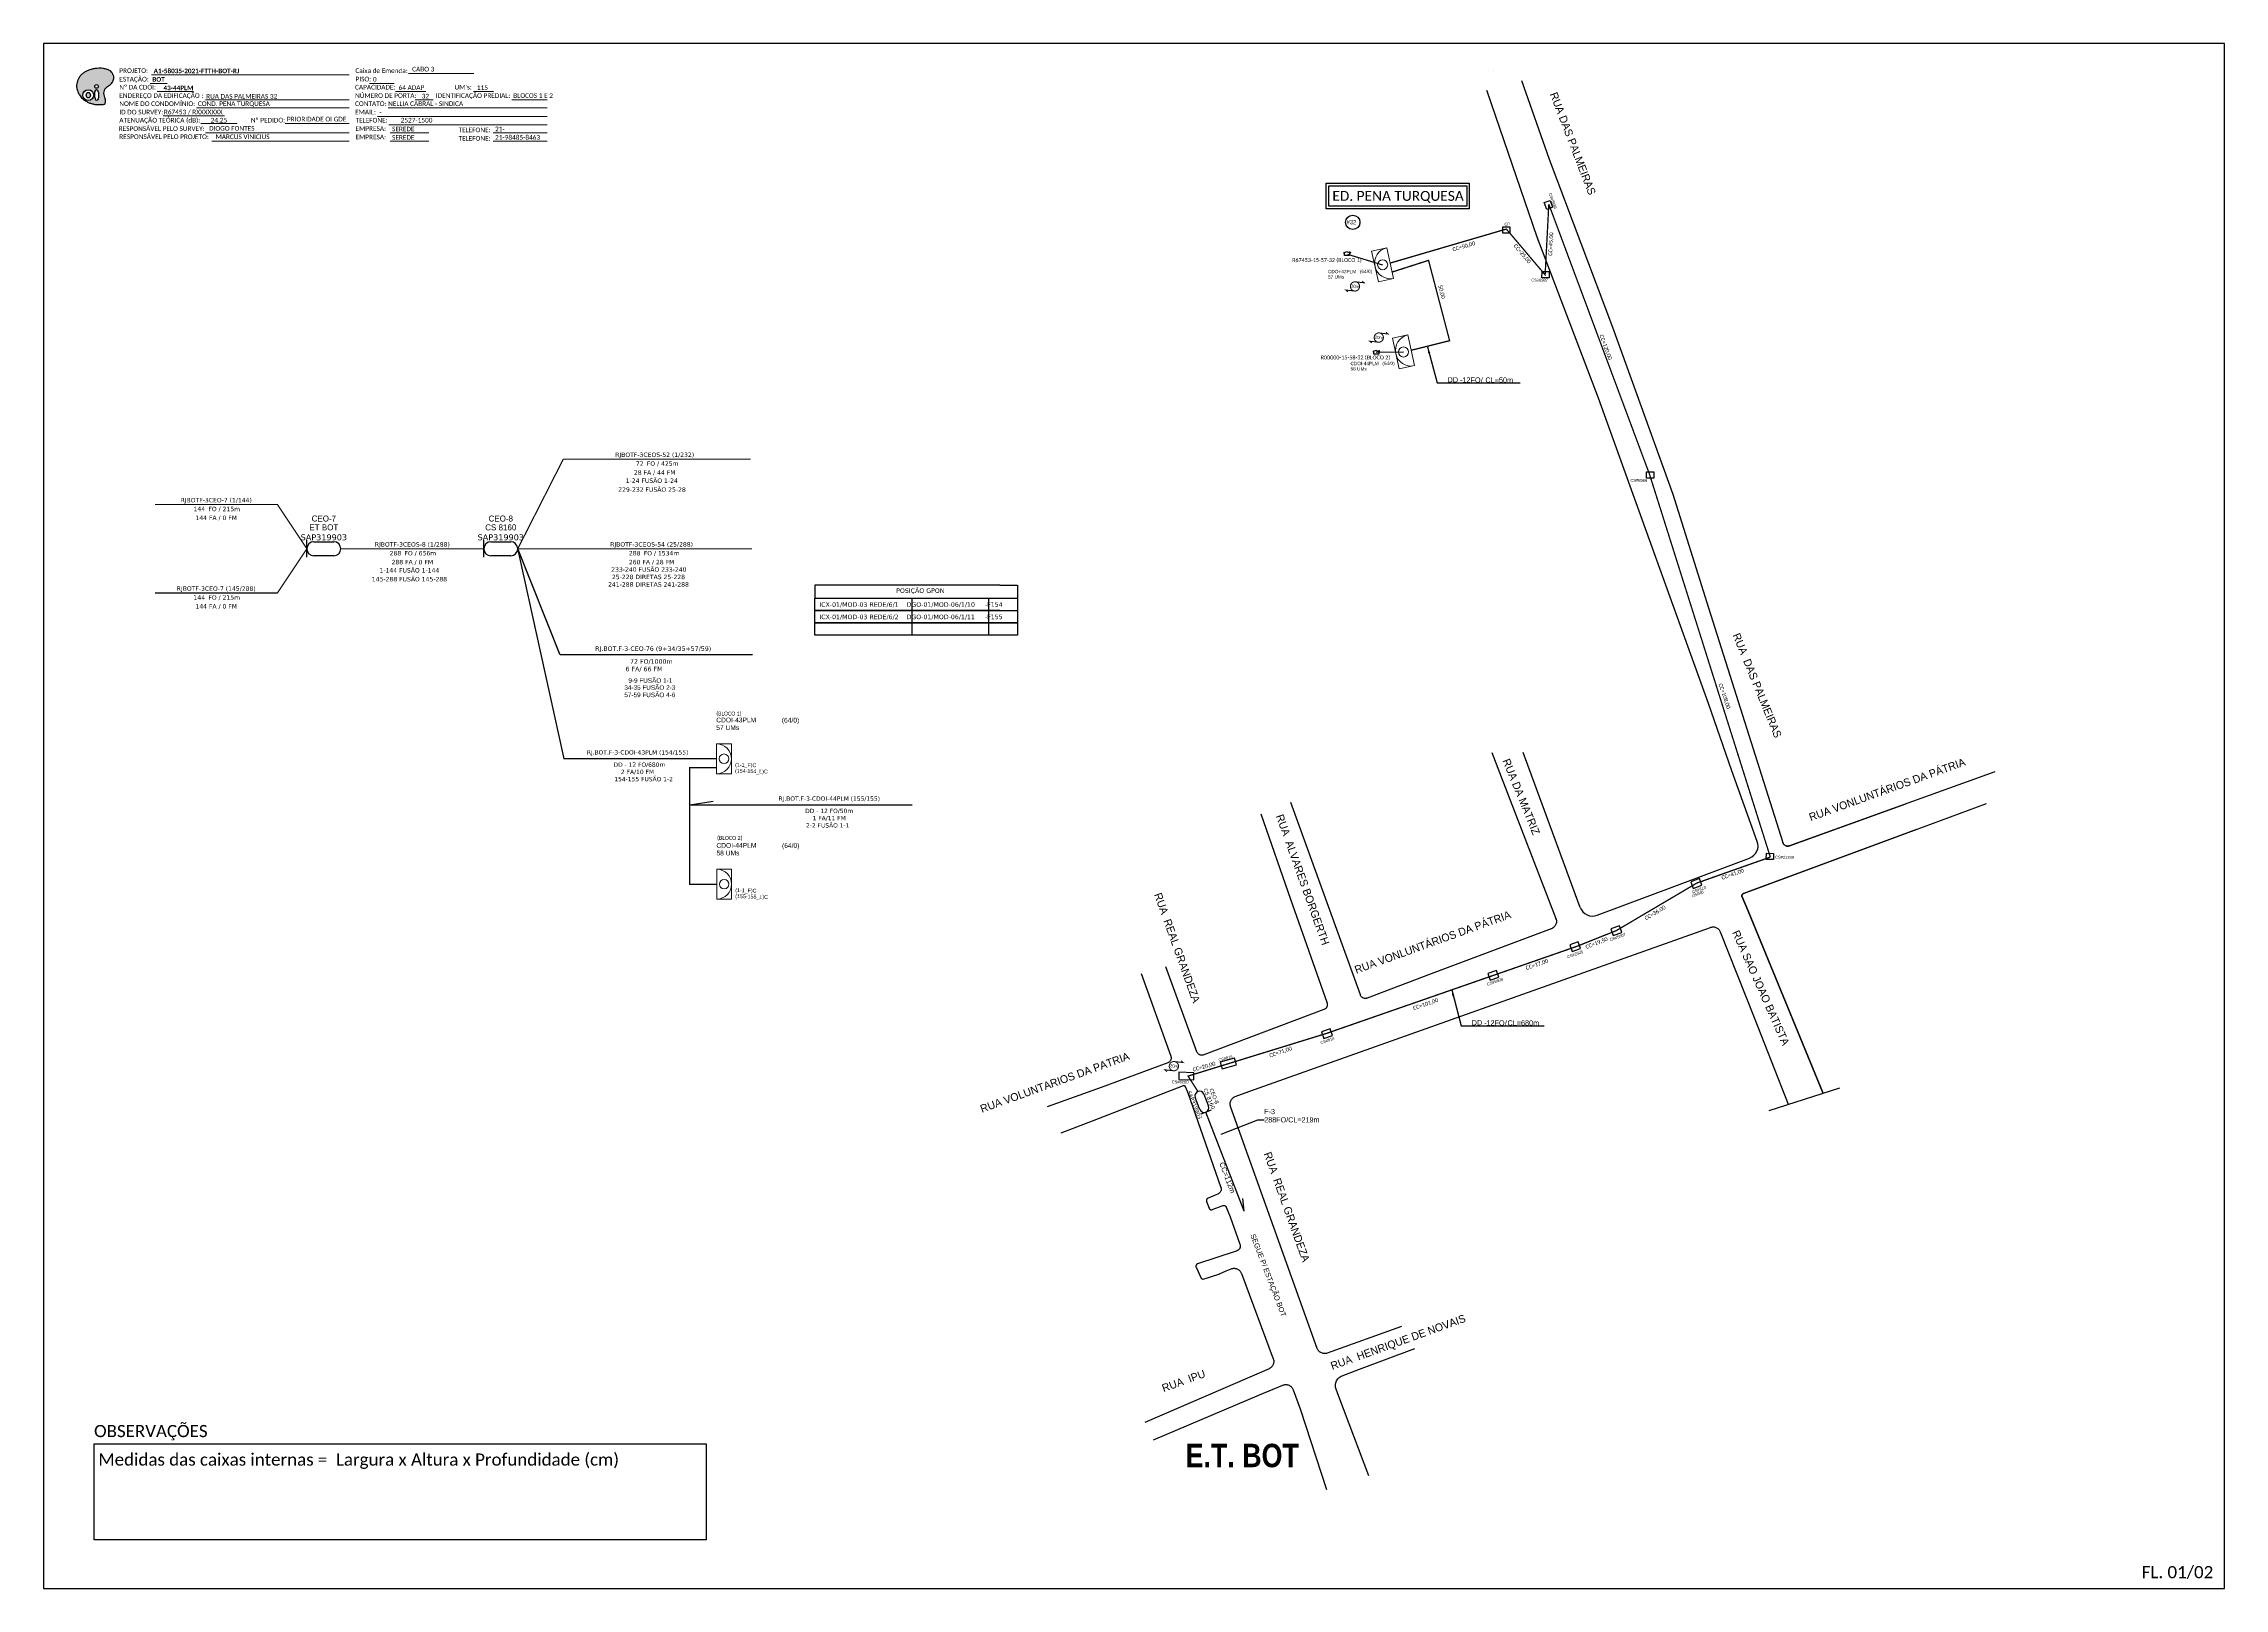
# Model space of a CAD drawing. Header units: inches. Extents: x 1895 to 3364, y -32 to 807.
# Drawn here: x 1895 to 2734, y -28 to 566 of the extents above; entities that cross this region are included whole.
import ezdxf
from ezdxf.enums import TextEntityAlignment as Align

# ---------------------------------------------------------------- set-up
doc = ezdxf.new("R2010")
doc.units = ezdxf.units.IN
doc.header["$MEASUREMENT"] = 0
doc.linetypes.add('DASHED', pattern=[0.75, 0.5, -0.25])
for name, color, linetype, lineweight in [("20.0-LEGENDA DOS CDO'S", 1, 'Continuous', 0), ('20.1-CDO_INTERIOR', 1, 'Continuous', 0), ('Texto_Cabos', 1, 'Continuous', 20)]:
    doc.layers.add(name, color=color, linetype=linetype, lineweight=lineweight)
for name, color, linetype in [('CAP a instalar', 1, 'Continuous'), ('CD a instalar', 1, 'Continuous'), ('CD a instalar @ 1', 1, 'Continuous'), ('CEO', 1, 'Continuous'), ('E.T.', 7, 'Continuous'), ('label_cabos', 7, 'Continuous'), ('label_cabos @ 1', 7, 'Continuous'), ('LEGENDAS_INFRAESTRUTURAS', 7, 'Continuous'), ('MUB_MEIOFIO', 7, 'Continuous'), ('MUB_QUADRAS', 7, 'Continuous'), ('MUB_SEGMENTO', 7, 'Continuous'), ('SURVEYS_LEGENDAS', 7, 'Continuous')]:
    doc.layers.add(name, color=color, linetype=linetype)
doc.layers.add('DROP DE CLIENTE', color=140, linetype='Continuous', plot=False)
doc.styles.add('ARIAL', font='arial.ttf')
doc.styles.add('Legend', font='calibri.ttf')
doc.styles.add('siredit', font='verdana.ttf')
doc.styles.add('Style-font000', font='font000.shx')
doc.styles.add('style0', font='arial.ttf', dxfattribs={"height": 1.137214})
doc.styles.add('SWISS BIT', font='swisscb.ttf')
doc.styles.add('WMF-Calibri0', font='calibri.ttf')
doc.styles.add('WMF-Calibri1', font='calibrib.ttf')
doc.dimstyles.new('ISO-25', dxfattribs={"dimtxt": 2.5, "dimasz": 2.5, "dimexe": 1.25, "dimexo": 0.625, "dimtad": 1, "dimtxsty": 'Standard', "dimcen": 2.5, "dimadec": 0, "dimazin": 0, "dimtfac": 1, "dimtmove": 0, "dimatfit": 3, "dimfxl": 0, "dimarcsym": 0})

# ---------------------------------------------------------------- blocks, each defined once
blk = doc.blocks.new('A$C6DF15AF1')
for p, q in [((2.8, 2.8), (0, 2.1)), ((0, 2.1), (0.9, 2.1)), ((0.9, 0), (0.9, 2)), ((4.7, 0), (0.9, 0)), ((2.8, 2.8), (5.6, 2)), ((4.7, 2.9), (5, 2.9)), ((4.7, 2.3), (4.7, 2.9)), ((5.6, 2), (4.7, 2)), ((4.7, 2), (4.7, 0)), ((5, 2.9), (5, 2.2))]:
    blk.add_line(p, q)
blk = doc.blocks.new('OI')
h = blk.add_hatch(color=40)
edge = h.paths.add_edge_path()
edge.add_spline(control_points=[(4.35, -0.67), (3.92, -0.99), (3.26, -1.5), (2.81, -2.59), (2.9, -3.5), (3.06, -4.27), (3.31, -4.85), (3.37, -5.39), (3.4, -5.88), (3.2, -6.4), (2.54, -6.61), (1.65, -6.63), (0.55, -6.67), (-0.56, -6.42), (-1.61, -6.14), (-2.77, -5.61), (-3.92, -4.77), (-4.89, -3.7), (-5.34, -2.65), (-5.6, -1.94), (-5.85, -0.96), (-5.71, 0.47), (-5.1, 2.02), (-4.14, 3.02), (-3.3, 3.61), (-2.37, 4.16), (-1.36, 4.44), (-0.56, 4.7), (0.79, 4.85), (2.24, 4.97), (3.79, 4.57), (4.67, 4.21), (5.44, 3.65), (5.76, 2.99), (6.03, 2.21), (6.01, 1.46), (5.72, 0.64), (5.31, 0.08), (4.88, -0.38), (4.51, -0.55), (4.35, -0.67)], knot_values=[0, 0, 0, 0, 1.60434, 2.417191, 3.427595, 4.282808, 4.776746, 5.304182, 5.888771, 6.258406, 6.858137, 7.79129, 8.986195, 10.124242, 11.187857, 12.242908, 13.953784, 15.414161, 16.515391, 17.349188, 17.675853, 19.552021, 21.515531, 22.568638, 23.63245, 24.621084, 25.782718, 26.745347, 27.142653, 29.870543, 31.004649, 31.921532, 32.709589, 33.801391, 34.042471, 35.192333, 35.971461, 36.628871, 37.254359, 37.836911, 37.836911, 37.836911, 37.836911], degree=3, periodic=0)
h.paths.add_polyline_path([(1.13, -0.87, -1), (-0.04, -0.87, -1)], flags=16)
edge = h.paths.add_edge_path(flags=16)
edge.add_ellipse((0.56, -3.59), major_axis=(-0.02, 1.71), ratio=0.361305, start_angle=0, end_angle=360)
h.paths.add_polyline_path([(-0.36, -3.62, -1), (-3.8, -3.62, -1)], flags=16)
edge = h.paths.add_edge_path(flags=0)
edge.add_ellipse((-2.08, -3.62), major_axis=(0, 0.885), ratio=0.758294, start_angle=0, end_angle=360)
at = {"color": 40}
for centre, radius in [((-2.08, -3.62), 1.72), ((0.54, -0.87), 0.587)]:
    blk.add_circle(centre, radius, dxfattribs=at)
blk.add_ellipse((-2.08, -3.62), major_axis=(0, 0.885), ratio=0.758294, start_param=-3.141592653589792, end_param=3.141592653589792, dxfattribs=at)
blk.add_ellipse((0.56, -3.59), major_axis=(-0.02, 1.71), ratio=0.361305, dxfattribs=at)
at = {"color": 40, "start_tangent": (-0.800898, -0.598801), "end_tangent": (-0.800898, -0.598801)}
blk.add_spline([(4.35, -0.67), (3.2, -1.78), (2.9, -2.54), (2.92, -3.55), (3.12, -4.38), (3.28, -4.85), (3.37, -5.37), (3.35, -5.95), (3.2, -6.29), (2.66, -6.55), (1.73, -6.63), (0.54, -6.62), (-0.58, -6.41), (-1.6, -6.11), (-2.56, -5.67), (-3.95, -4.67), (-4.89, -3.56), (-5.37, -2.56), (-5.64, -1.78), (-5.72, -1.46), (-5.63, 0.42), (-4.84, 2.22), (-4.13, 2.99), (-3.27, 3.62), (-2.4, 4.09), (-1.3, 4.47), (-0.37, 4.72), (0.02, 4.77), (2.75, 4.8), (3.85, 4.53), (4.69, 4.16), (5.31, 3.68), (5.85, 2.73), (5.93, 2.5), (5.94, 1.35), (5.67, 0.62), (5.29, 0.08), (4.84, -0.36), (4.35, -0.67)], degree=3, dxfattribs=at)
blk = doc.blocks.new('CDOI_INT')
at = {"layer": '20.1-CDO_INTERIOR', "color": 0, "lineweight": 18}
blk.add_lwpolyline([(4.25, -4.25), (4.25, 4.25), (0, 4.25), (0, -4.25)], close=True, dxfattribs=at)
blk.add_circle((2.12, 0), 1.36, dxfattribs=at)
blk.add_arc((0, 0), 4.25, 270, 90, dxfattribs=at)
at = {"layer": "20.0-LEGENDA DOS CDO'S", "color": 0, "style": 'ARIAL'}
for tag, p in [('SAP', (-0.08, 6.23)), ('CDO_N', (-0.08, 10.38)), ('SURVEY', (-0.08, 8.2)), ('SPLITER_1', (21.18, 10.38)), ('SPLITER_2', (21.19, 8.68)), ('1:XX', (5.94, -2.22)), ('UMS', (5.94, -4.24))]:
    blk.add_attdef(tag, p, '', height=1.36, dxfattribs=at)
blk.add_attdef('FIBRAS_UTILIZADAS', text='', height=1.36, dxfattribs=at).set_placement((15.34, 10.38), align=Align.CENTER)

msp = doc.modelspace()

# ---------------------------------------------------------------- linework, layer by layer
at = {"color": 0}
for p, q in [((2472.15, 504.97), (2474.38, 505.81)), ((2473.13, 502.36), (2472.15, 504.97)), ((2475.36, 503.2), (2473.13, 502.36)), ((2474.38, 505.81), (2475.36, 503.2)), ((2456.17, 493.28), (2456.2, 495.67)), ((2456.2, 495.67), (2458.98, 495.63)), ((2458.98, 495.63), (2458.95, 493.25)), ((2458.95, 493.25), (2456.17, 493.28)), ((2471.28, 476.09), (2471.31, 478.48)), ((2471.31, 478.48), (2474.09, 478.45)), ((2474.09, 478.45), (2474.06, 476.06)), ((2474.06, 476.06), (2471.28, 476.09)), ((2269.65, 357.89), (2269.65, 343.34)), ((2269.65, 343.34), (2262.8, 343.34))]:
    msp.add_line(p, q, dxfattribs=at)
at = {"color": 5}
for p, q in [((2511.46, 399.07), (2511.49, 401.45)), ((2514.24, 399.03), (2511.46, 399.07)), ((2511.49, 401.45), (2514.27, 401.42)), ((2514.27, 401.42), (2514.24, 399.03)), ((2557.55, 252.39), (2557.58, 254.77)), ((2560.33, 252.35), (2557.55, 252.39)), ((2557.58, 254.77), (2560.36, 254.74)), ((2560.36, 254.74), (2560.33, 252.35))]:
    msp.add_line(p, q, dxfattribs=at)
msp.add_line((2262.8, 357.89), (2269.65, 357.89))
for points in [[(1895.12, -27.89), (2733.69, -27.89), (2733.69, 566.11), (1895.12, 566.11), (1895.12, -27.89)], [(2262.8, 352.84), (2269.65, 352.84)], [(2558.58, 155.91), (2585.86, 164.6)], [(2356.81, 117.22), (2356.28, 121.98)]]:
    msp.add_lwpolyline(points)
at = {"color": 7, "lineweight": 0}
for points in [[(1936.63, 554.07), (2012.6, 554.07)], [(2035.44, 554.56), (2060.58, 554.56)], [(1936.12, 550.79), (1942.67, 550.79)], [(1938.78, 547.72), (1952.72, 547.72)], [(2020.4, 550.84), (2029.88, 550.84)], [(2030.45, 547.72), (2042.07, 547.72)], [(2060.39, 547.72), (2068.06, 547.72)], [(1941.1, 538.31), (1964.7, 538.31)], [(1953.94, 541.37), (2012.6, 541.37)], [(1957.35, 544.49), (2012.6, 544.49)], [(2023.53, 538.14), (2088.79, 538.14)], [(2027.56, 541.37), (2088.79, 541.37)], [(2038.03, 544.49), (2044.98, 544.49)], [(2075.21, 544.49), (2088.76, 544.49)], [(1955.63, 535.34), (1969.58, 535.34)], [(1957.35, 531.79), (2012.6, 531.79)], [(1959.84, 528.55), (2012.6, 528.55)], [(1987.96, 535.35), (2012.46, 535.35)], [(1988.47, 535.35), (2012.62, 535.35)], [(2027.81, 534.9), (2088.79, 534.9)], [(2028.42, 531.79), (2043.22, 531.79)], [(2028.42, 528.55), (2043.22, 528.55)], [(2068.02, 531.79), (2088.79, 531.79)], [(2068.02, 528.55), (2088.79, 528.55)]]:
    msp.add_lwpolyline(points, dxfattribs=at)
for points in [[(2388.33, 512.4), (2443.35, 512.4), (2443.35, 502.62), (2388.33, 502.62)], [(2389.33, 511.4), (2442.35, 511.4), (2442.35, 503.62), (2389.33, 503.62)]]:
    msp.add_lwpolyline(points, close=True)
at = {"color": 1}
for points, const_width in [([(2473.91, 504.36), (2472.5, 477.18), (2457.59, 494.81), (2412.97, 481.74)], 0.5), ([(2473.91, 504.36), (2512.64, 400.49)], 0.5), ([(2413.72, 478.29), (2427.66, 482.77), (2435.77, 451.88), (2420.97, 448.18)], 0.5), ([(2399.18, 470.98), (2395.85, 471.36), (2396.72, 470.65)], 0.377), ([(2408.33, 451.31), (2405, 451.69), (2405.87, 450.98)], 0.377), ([(2512.64, 400.49), (2559.09, 253.32)], 0.5), ([(2077.44, 371.86), (2095.23, 291.12), (2153.88, 291.12)], 0.5), ([(2153.88, 287.65), (2143.59, 287.65), (2143.59, 242.89), (2153.95, 242.89)], 0.5), ([(2530.84, 243.33), (2559.09, 253.32)], 0.5), ([(2338.99, 163.19), (2335.19, 169.1), (2388.48, 185.53), (2484.63, 218.97), (2499.85, 225.03), (2530.84, 243.33)], 0.5), ([(2329.55, 171.15), (2326.22, 171.53), (2327.09, 170.82)], 0.377)]:
    msp.add_lwpolyline(points, dxfattribs=dict(at, const_width=const_width))
at = {"color": 1, "const_width": 0.377}
for points in [[(2399.58, 474.52, 1.000012), (2399.18, 470.98, 0.999978)], [(2408.73, 454.85, 1.000012), (2408.33, 451.31, 0.999978)], [(2329.95, 174.69, 1.000012), (2329.55, 171.15, 0.999978)]]:
    msp.add_lwpolyline(points, format="xyb", close=True, dxfattribs=at)
at = {"color": 1, "const_width": 0.377, "elevation": 0.38}
for points in [[(2399.58, 474.52), (2402.92, 474.14), (2402.16, 474.79)], [(2408.73, 454.85), (2412.07, 454.47), (2411.31, 455.12)], [(2329.95, 174.69), (2333.29, 174.31), (2332.53, 174.97)]]:
    msp.add_lwpolyline(points, dxfattribs=at)
at = {"color": 0}
for points in [[(2258.43, 352.84), (2258.43, 338.6)], [(2262.8, 348.09), (2269.65, 348.09)]]:
    msp.add_lwpolyline(points, dxfattribs=at)
for points in [[(2191.64, 343.34), (2269.65, 343.34), (2269.65, 338.6), (2191.64, 338.6)], [(1914.55, 27.74), (2149.9, 27.74), (2149.9, -9.24), (1914.55, -9.24)]]:
    msp.add_lwpolyline(points, close=True, dxfattribs=at)
msp.add_circle((2398.52, 497.41), 2.76)
at = {"layer": '20.1-CDO_INTERIOR', "color": 1, "lineweight": 18}
for points in [[(2405.79, 486.35), (2408.36, 474.56), (2414.25, 475.84), (2411.68, 487.63)], [(2413.79, 452.79), (2416.36, 441), (2422.26, 442.28), (2419.69, 454.07)]]:
    msp.add_lwpolyline(points, close=True, dxfattribs=at)
for centre in [(2410.02, 481.09), (2418.03, 447.54)]:
    msp.add_circle(centre, 1.93, dxfattribs=at)
for centre in [(2412.97, 481.74), (2420.97, 448.18)]:
    msp.add_arc(centre, 6.03, 102.28583, 282.28583, dxfattribs=at)
at = {"layer": 'CAP a instalar', "color": 0, "ltscale": 7, "const_width": 0.545}
for points in [[(2077.44, 371.86), (2093.66, 331.13)], [(2093.66, 331.13), (2167.73, 331.13)]]:
    msp.add_lwpolyline(points, dxfattribs=at)
at = {"layer": 'CD a instalar', "color": 0, "linetype": 'Continuous'}
for p, q in [((2262.8, 357.89), (2191.64, 357.89)), ((2191.64, 357.89), (2191.64, 352.84)), ((2191.64, 352.84), (2262.8, 352.84)), ((2191.64, 352.84), (2262.8, 352.84)), ((2191.64, 348.09), (2191.64, 352.84)), ((2229.01, 352.84), (2229.01, 348.09)), ((2262.8, 348.09), (2191.64, 348.09)), ((2191.64, 348.09), (2262.8, 348.09)), ((2191.64, 343.34), (2191.64, 348.09)), ((2229.01, 348.09), (2229.01, 338.6)), ((2262.8, 343.34), (2191.64, 343.34)), ((2356.81, 117.22), (2342.05, 155.26))]:
    msp.add_line(p, q, dxfattribs=at)
at = {"layer": 'CD a instalar', "color": 0, "linetype": 'Continuous', "const_width": 0.454}
for points in [[(2077.44, 371.86), (2094.95, 406.32)], [(2094.95, 406.32), (2167.01, 406.32)], [(1996.36, 371.86), (1985.02, 388.87), (1937.96, 388.87)], [(1996.36, 371.86), (1985.02, 354.85), (1937.96, 354.85)], [(2009.4, 371.86), (2064.4, 371.86)], [(2077.44, 371.86), (2167.56, 371.86)]]:
    msp.add_lwpolyline(points, dxfattribs=at)
at = {"layer": 'CD a instalar', "color": 1, "linetype": 'Continuous'}
for points in [[(2143.59, 273.44), (2152.57, 274.76)], [(2143.59, 273.44), (2229.15, 273.44)]]:
    msp.add_lwpolyline(points, dxfattribs=at)
at = {"layer": 'CEO', "color": 0}
for p, q in [((1999.07, 374.57), (2006.68, 374.57)), ((2006.68, 369.14), (1999.07, 369.14))]:
    msp.add_line(p, q, dxfattribs=at)
at = {"layer": 'CEO', "color": 5}
for p, q in [((2067.11, 374.57), (2074.72, 374.57)), ((2074.72, 369.14), (2067.11, 369.14)), ((2339.77, 156.27), (2337.98, 160.9)), ((2341.28, 162.17), (2343.07, 157.54)), ((2344.04, 156.02), (2340.06, 154.49))]:
    msp.add_line(p, q, dxfattribs=at)
at = {"layer": 'CEO', "color": 0}
msp.add_lwpolyline([(1996.36, 368.59), (1996.36, 375.13)], dxfattribs=at)
at = {"layer": 'CEO', "color": 5}
msp.add_lwpolyline([(2064.4, 368.59), (2064.4, 375.13)], dxfattribs=at)
at = {"layer": 'CEO', "color": 0}
for centre, start, end in [((1999.07, 371.86), 90, 270), ((2006.68, 371.86), 270, 90)]:
    msp.add_arc(centre, 2.71, start, end, dxfattribs=at)
at = {"layer": 'CEO', "color": 5}
for centre, radius, start, end in [((2067.11, 371.86), 2.71, 90, 270), ((2074.72, 371.86), 2.71, 270, 90), ((2339.63, 161.54), 1.77, 21.09854, 201.09854), ((2341.42, 156.91), 1.77, 201.09854, 21.09854)]:
    msp.add_arc(centre, radius, start, end, dxfattribs=at)
at = {"layer": 'DROP DE CLIENTE'}
for points in [[(2396.5, 485.12), (2410.02, 481.09)], [(2407.55, 447.43), (2418.03, 447.54)]]:
    msp.add_lwpolyline(points, dxfattribs=at)
at = {"layer": 'label_cabos @ 1', "linetype": 'Continuous'}
msp.add_lwpolyline([(2347.9, 146.77), (2362.08, 152.28), (2364.48, 152.31)], dxfattribs=at)
msp.add_solid([(2347.91, 146.74), (2347.73, 146.71), (2347.89, 146.8)], dxfattribs=at)
at = {"layer": 'LEGENDAS_INFRAESTRUTURAS', "color": 5}
for points in [[(2531.88, 245.02), (2528.57, 243.84), (2529.48, 241.28), (2532.79, 242.46)], [(2501.06, 226.88), (2497.74, 225.7), (2498.65, 223.14), (2501.96, 224.32)], [(2485.25, 220.72), (2481.94, 219.55), (2482.85, 216.99), (2486.16, 218.17)], [(2453.82, 209.75), (2450.51, 208.57), (2451.42, 206.02), (2454.73, 207.19)], [(2389.81, 187.3), (2386.5, 186.12), (2387.41, 183.56), (2390.72, 184.74)], [(2337.38, 170.39), (2331.69, 170.56), (2331.69, 167.85), (2337.38, 167.67)], [(2353.04, 175.97), (2347.55, 174.46), (2348.35, 171.86), (2353.83, 173.37)]]:
    msp.add_lwpolyline(points, close=True, dxfattribs=at)
at = {"layer": 'MUB_MEIOFIO', "color": 253, "linetype": 'Continuous'}
msp.add_line((2507.76, 398.46), (2507.76, 398.44), dxfattribs=at)
at = {"layer": 'MUB_QUADRAS', "linetype": 'Continuous'}
for p, q in [((2452.59, 555.67), (2452.59, 555.66)), ((2450.3, 547.46), (2450.08, 548.07)), ((2469.37, 491.69), (2450.3, 547.46)), ((2463.35, 551.91), (2474, 521.68)), ((2474, 521.68), (2498.4, 457.05)), ((2493.01, 429.74), (2469.37, 491.69)), ((2498.4, 457.05), (2521.55, 392.84)), ((2509.85, 383.08), (2493.01, 429.74)), ((2521.55, 392.84), (2535.37, 349.12)), ((2535.37, 349.12), (2563.91, 258.88)), ((2544.31, 286.52), (2535.27, 312.35)), ((2452.02, 293.56), (2454.93, 285.79)), ((2486.02, 233.91), (2464.04, 293.56)), ((2454.93, 285.79), (2476.65, 229.66)), ((2554.07, 259.33), (2544.31, 286.52)), ((2645.4, 286.14), (2566.47, 257.66)), ((2363.16, 270.01), (2374.64, 237.18)), ((2401.45, 200.29), (2374.74, 274.33)), ((2548.8, 239.29), (2642.26, 273.88)), ((2522.32, 242.16), (2551.12, 252.96)), ((2563.98, 258.69), (2563.91, 258.88)), ((2564.08, 258.5), (2563.98, 258.69)), ((2564.2, 258.33), (2564.08, 258.5)), ((2564.34, 258.17), (2564.2, 258.33)), ((2564.49, 258.02), (2564.34, 258.17)), ((2564.65, 257.9), (2564.49, 258.02)), ((2564.83, 257.79), (2564.65, 257.9)), ((2565.02, 257.69), (2564.83, 257.79)), ((2565.22, 257.62), (2565.02, 257.69)), ((2565.42, 257.57), (2565.22, 257.62)), ((2565.63, 257.55), (2565.42, 257.57)), ((2565.84, 257.54), (2565.63, 257.55)), ((2566.04, 257.55), (2565.84, 257.54)), ((2566.25, 257.59), (2566.04, 257.55)), ((2566.45, 257.65), (2566.25, 257.59)), ((2566.47, 257.66), (2566.45, 257.65)), ((2374.64, 237.18), (2388.5, 197.57)), ((2492.47, 230.96), (2522.32, 242.16)), ((2548.15, 238.42), (2548.16, 238.52)), ((2548.15, 238.32), (2548.15, 238.42)), ((2548.16, 238.21), (2548.15, 238.32)), ((2548.16, 238.52), (2548.19, 238.63)), ((2548.18, 238.11), (2548.16, 238.21)), ((2548.21, 238.01), (2548.18, 238.11)), ((2548.19, 238.63), (2548.22, 238.73)), ((2548.23, 237.97), (2548.21, 238.01)), ((2548.22, 238.73), (2548.26, 238.82)), ((2550.66, 232.23), (2548.23, 237.97)), ((2548.26, 238.82), (2548.32, 238.91)), ((2548.32, 238.91), (2548.38, 238.99)), ((2548.38, 238.99), (2548.45, 239.07)), ((2548.45, 239.07), (2548.53, 239.14)), ((2548.53, 239.14), (2548.62, 239.2)), ((2548.62, 239.2), (2548.71, 239.25)), ((2548.71, 239.25), (2548.8, 239.29)), ((2475.98, 226.46), (2475.74, 226.25)), ((2476.18, 226.69), (2475.98, 226.46)), ((2476.37, 226.95), (2476.18, 226.69)), ((2476.53, 227.22), (2476.37, 226.95)), ((2476.65, 227.51), (2476.53, 227.22)), ((2476.65, 229.66), (2476.74, 229.36)), ((2476.75, 227.81), (2476.65, 227.51)), ((2476.74, 229.36), (2476.81, 229.05)), ((2476.81, 228.11), (2476.75, 227.81)), ((2476.81, 229.05), (2476.84, 228.74)), ((2476.84, 228.43), (2476.81, 228.11)), ((2476.84, 228.74), (2476.84, 228.43)), ((2536.27, 226.36), (2536.58, 226.43)), ((2536.58, 226.43), (2536.89, 226.47)), ((2536.89, 226.47), (2537.2, 226.47)), ((2537.2, 226.47), (2537.51, 226.44)), ((2537.51, 226.44), (2537.82, 226.38)), ((2579.12, 163.03), (2550.66, 232.23)), ((2358.54, 163.22), (2536.07, 226.3)), ((2474.85, 225.75), (2428.69, 208.36)), ((2474.93, 225.78), (2474.85, 225.75)), ((2475.22, 225.91), (2474.93, 225.78)), ((2475.49, 226.06), (2475.22, 225.91)), ((2475.74, 226.25), (2475.49, 226.06)), ((2536.07, 226.3), (2536.27, 226.36)), ((2537.82, 226.38), (2538.12, 226.28)), ((2538.12, 226.28), (2538.41, 226.16)), ((2538.41, 226.16), (2538.68, 226)), ((2538.68, 226), (2538.94, 225.82)), ((2538.94, 225.82), (2539.17, 225.61)), ((2539.17, 225.61), (2539.39, 225.38)), ((2539.39, 225.38), (2539.57, 225.13)), ((2539.57, 225.13), (2539.73, 224.86)), ((2539.73, 224.86), (2539.86, 224.57)), ((2539.86, 224.57), (2552.89, 191.57)), ((2338.63, 178.42), (2326.62, 211.14)), ((2317.18, 208.5), (2328.56, 176.76)), ((2428.69, 208.36), (2404.04, 199.09)), ((2387.43, 194.7), (2341.22, 177.23)), ((2387.62, 194.79), (2387.43, 194.7)), ((2387.8, 194.89), (2387.62, 194.79)), ((2387.97, 195.01), (2387.8, 194.89)), ((2388.13, 195.15), (2387.97, 195.01)), ((2388.27, 195.31), (2388.13, 195.15)), ((2388.39, 195.48), (2388.27, 195.31)), ((2388.5, 195.66), (2388.39, 195.48)), ((2388.5, 197.57), (2388.62, 197.2)), ((2388.59, 195.85), (2388.5, 195.66)), ((2388.65, 196.05), (2388.59, 195.85)), ((2388.62, 197.2), (2388.66, 197.08)), ((2388.7, 196.25), (2388.65, 196.05)), ((2388.66, 197.08), (2388.7, 196.88)), ((2388.7, 196.88), (2388.72, 196.67)), ((2388.72, 196.46), (2388.7, 196.25)), ((2388.72, 196.67), (2388.72, 196.46)), ((2401.46, 200.26), (2401.45, 200.29)), ((2401.55, 200.07), (2401.46, 200.26)), ((2401.65, 199.89), (2401.55, 200.07)), ((2401.77, 199.72), (2401.65, 199.89)), ((2401.91, 199.56), (2401.77, 199.72)), ((2402.06, 199.42), (2401.91, 199.56)), ((2402.23, 199.3), (2402.06, 199.42)), ((2402.41, 199.19), (2402.23, 199.3)), ((2402.6, 199.1), (2402.41, 199.19)), ((2402.8, 199.04), (2402.6, 199.1)), ((2403.01, 198.99), (2402.8, 199.04)), ((2403.22, 198.97), (2403.01, 198.99)), ((2403.42, 198.97), (2403.22, 198.97)), ((2403.63, 198.99), (2403.42, 198.97)), ((2403.84, 199.03), (2403.63, 198.99)), ((2404.04, 199.09), (2403.84, 199.03)), ((2552.89, 191.57), (2565.98, 158.27)), ((2328.56, 176.76), (2328.62, 176.56)), ((2328.62, 176.56), (2328.66, 176.35)), ((2328.66, 176.35), (2328.68, 176.14)), ((2328.68, 176.14), (2328.67, 175.94)), ((2338.72, 178.22), (2338.63, 178.42)), ((2338.82, 178.04), (2338.72, 178.22)), ((2338.94, 177.87), (2338.82, 178.04)), ((2339.08, 177.71), (2338.94, 177.87)), ((2339.23, 177.57), (2339.08, 177.71)), ((2339.4, 177.44), (2339.23, 177.57)), ((2339.58, 177.34), (2339.4, 177.44)), ((2339.77, 177.25), (2339.58, 177.34)), ((2339.97, 177.18), (2339.77, 177.25)), ((2340.17, 177.13), (2339.97, 177.18)), ((2340.38, 177.11), (2340.17, 177.13)), ((2340.59, 177.11), (2340.38, 177.11)), ((2340.8, 177.13), (2340.59, 177.11)), ((2341, 177.17), (2340.8, 177.13)), ((2341.2, 177.23), (2341, 177.17)), ((2341.22, 177.23), (2341.2, 177.23)), ((2327.37, 174.21), (2301.8, 164.7)), ((2327.55, 174.28), (2327.37, 174.21)), ((2327.73, 174.38), (2327.55, 174.28)), ((2327.9, 174.5), (2327.73, 174.38)), ((2328.06, 174.64), (2327.9, 174.5)), ((2328.2, 174.79), (2328.06, 174.64)), ((2328.33, 174.96), (2328.2, 174.79)), ((2328.44, 175.14), (2328.33, 174.96)), ((2328.53, 175.33), (2328.44, 175.14)), ((2328.6, 175.52), (2328.53, 175.33)), ((2328.65, 175.73), (2328.6, 175.52)), ((2328.67, 175.94), (2328.65, 175.73)), ((2301.8, 164.7), (2280.98, 157.25)), ((2298.46, 151.94), (2333.41, 165.43)), ((2333.41, 165.43), (2333.45, 165.45)), ((2333.45, 165.45), (2333.5, 165.46)), ((2333.5, 165.46), (2333.56, 165.47)), ((2333.56, 165.47), (2333.61, 165.47)), ((2333.61, 165.47), (2333.66, 165.46)), ((2333.66, 165.46), (2333.71, 165.45)), ((2333.71, 165.45), (2333.76, 165.44)), ((2333.76, 165.44), (2333.81, 165.42)), ((2333.81, 165.42), (2333.86, 165.39)), ((2333.86, 165.39), (2333.9, 165.36)), ((2333.9, 165.36), (2333.94, 165.33)), ((2333.94, 165.33), (2333.97, 165.29)), ((2333.97, 165.29), (2334.01, 165.25)), ((2334.01, 165.25), (2334.03, 165.2)), ((2334.03, 165.2), (2334.05, 165.15)), ((2334.05, 165.15), (2334.92, 163.01)), ((2334.92, 163.01), (2347.84, 126.29)), ((2351.49, 159.25), (2351.6, 159.55)), ((2351.6, 159.55), (2351.73, 159.83)), ((2351.73, 159.83), (2351.9, 160.1)), ((2351.9, 160.1), (2352.09, 160.35)), ((2352.09, 160.35), (2352.3, 160.58)), ((2352.3, 160.58), (2352.54, 160.78)), ((2352.54, 160.78), (2352.8, 160.96)), ((2352.8, 160.96), (2353.07, 161.11)), ((2353.07, 161.11), (2353.3, 161.21)), ((2353.3, 161.21), (2358.54, 163.22)), ((2579.42, 162.3), (2579.12, 163.03)), ((2286.37, 147.28), (2298.46, 151.94)), ((2351.37, 158.32), (2351.38, 158.63)), ((2351.4, 158.01), (2351.37, 158.32)), ((2351.38, 158.63), (2351.42, 158.95)), ((2351.46, 157.7), (2351.4, 158.01)), ((2351.42, 158.95), (2351.49, 159.25)), ((2351.55, 157.4), (2351.46, 157.7)), ((2384.85, 64.4), (2351.55, 157.4)), ((2347.84, 126.29), (2347.9, 126.09)), ((2347.9, 126.09), (2347.94, 125.88)), ((2347.94, 125.88), (2347.95, 125.67)), ((2342.27, 121.38), (2342.26, 121.27)), ((2342.26, 121.27), (2342.26, 121.17)), ((2342.26, 121.17), (2342.27, 121.06)), ((2342.29, 121.48), (2342.27, 121.38)), ((2342.27, 121.06), (2342.29, 120.96)), ((2342.32, 121.58), (2342.29, 121.48)), ((2342.29, 120.96), (2342.32, 120.88)), ((2342.36, 121.67), (2342.32, 121.58)), ((2342.32, 120.88), (2343.25, 118.36)), ((2342.41, 121.77), (2342.36, 121.67)), ((2342.47, 121.85), (2342.41, 121.77)), ((2342.54, 121.93), (2342.47, 121.85)), ((2342.62, 122), (2342.54, 121.93)), ((2342.71, 122.06), (2342.62, 122)), ((2342.8, 122.11), (2342.71, 122.06)), ((2342.89, 122.16), (2342.8, 122.11)), ((2346.22, 123.52), (2342.89, 122.16)), ((2343.25, 118.36), (2343.29, 118.26)), ((2343.29, 118.26), (2343.34, 118.17)), ((2343.34, 118.17), (2343.4, 118.09)), ((2343.4, 118.09), (2343.47, 118.01)), ((2343.47, 118.01), (2343.54, 117.94)), ((2343.54, 117.94), (2343.63, 117.87)), ((2343.63, 117.87), (2343.72, 117.82)), ((2343.72, 117.82), (2343.81, 117.78)), ((2343.81, 117.78), (2343.91, 117.74)), ((2343.91, 117.74), (2344.01, 117.72)), ((2344.01, 117.72), (2344.12, 117.71)), ((2344.12, 117.71), (2344.22, 117.7)), ((2344.22, 117.7), (2344.33, 117.71)), ((2344.33, 117.71), (2344.43, 117.73)), ((2344.43, 117.73), (2344.5, 117.76)), ((2344.5, 117.76), (2347.22, 118.81)), ((2346.62, 123.74), (2346.22, 123.52)), ((2346.81, 123.82), (2346.62, 123.74)), ((2346.99, 123.92), (2346.81, 123.82)), ((2347.17, 124.04), (2346.99, 123.92)), ((2347.33, 124.17), (2347.17, 124.04)), ((2347.22, 118.81), (2348.61, 119.31)), ((2347.47, 124.32), (2347.33, 124.17)), ((2347.6, 124.49), (2347.47, 124.32)), ((2347.71, 124.67), (2347.6, 124.49)), ((2347.8, 124.86), (2347.71, 124.67)), ((2347.87, 125.05), (2347.8, 124.86)), ((2347.92, 125.26), (2347.87, 125.05)), ((2347.95, 125.46), (2347.92, 125.26)), ((2347.95, 125.67), (2347.95, 125.46)), ((2348.61, 119.31), (2348.71, 119.34)), ((2348.71, 119.34), (2348.81, 119.36)), ((2348.81, 119.36), (2348.92, 119.37)), ((2348.92, 119.37), (2349.02, 119.36)), ((2349.02, 119.36), (2349.13, 119.35)), ((2349.13, 119.35), (2349.23, 119.33)), ((2349.23, 119.33), (2349.33, 119.29)), ((2349.33, 119.29), (2349.42, 119.25)), ((2349.42, 119.25), (2349.51, 119.2)), ((2349.51, 119.2), (2349.6, 119.13)), ((2349.6, 119.13), (2349.67, 119.06)), ((2349.67, 119.06), (2349.74, 118.98)), ((2349.74, 118.98), (2349.8, 118.9)), ((2349.8, 118.9), (2349.85, 118.8)), ((2349.85, 118.8), (2349.89, 118.73)), ((2349.89, 118.73), (2351.36, 114.95)), ((2351.36, 114.95), (2355.16, 104.48)), ((2353.66, 101.82), (2338.83, 96.92)), ((2353.98, 101.93), (2353.66, 101.82)), ((2354.15, 102), (2353.98, 101.93)), ((2354.34, 102.11), (2354.15, 102)), ((2354.51, 102.23), (2354.34, 102.11)), ((2354.66, 102.36), (2354.51, 102.23)), ((2354.81, 102.52), (2354.66, 102.36)), ((2354.93, 102.68), (2354.81, 102.52)), ((2355.04, 102.86), (2354.93, 102.68)), ((2355.13, 103.05), (2355.04, 102.86)), ((2355.2, 103.25), (2355.13, 103.05)), ((2355.16, 104.48), (2355.22, 104.28)), ((2355.25, 103.45), (2355.2, 103.25)), ((2355.22, 104.28), (2355.26, 104.08)), ((2355.27, 103.66), (2355.25, 103.45)), ((2355.26, 104.08), (2355.28, 103.87)), ((2355.28, 103.87), (2355.27, 103.66)), ((2338.22, 96.1), (2338.21, 96)), ((2338.21, 96), (2338.22, 95.89)), ((2338.23, 96.21), (2338.22, 96.1)), ((2338.22, 95.89), (2338.23, 95.79)), ((2338.26, 96.31), (2338.23, 96.21)), ((2338.23, 95.79), (2338.26, 95.69)), ((2338.3, 96.41), (2338.26, 96.31)), ((2338.26, 95.69), (2338.3, 95.59)), ((2338.35, 96.5), (2338.3, 96.41)), ((2338.3, 95.59), (2340.05, 91.65)), ((2338.4, 96.59), (2338.35, 96.5)), ((2338.47, 96.67), (2338.4, 96.59)), ((2338.54, 96.74), (2338.47, 96.67)), ((2338.62, 96.81), (2338.54, 96.74)), ((2338.71, 96.86), (2338.62, 96.81)), ((2338.8, 96.91), (2338.71, 96.86)), ((2338.83, 96.92), (2338.8, 96.91)), ((2341.02, 91.05), (2347.05, 92.95)), ((2347.05, 92.95), (2347.16, 92.98)), ((2347.16, 92.98), (2347.25, 93.01)), ((2347.25, 93.01), (2349.83, 94.16)), ((2349.83, 94.16), (2351.78, 94.98)), ((2351.78, 94.98), (2352.08, 95.08)), ((2352.08, 95.08), (2352.38, 95.15)), ((2352.38, 95.15), (2352.7, 95.19)), ((2352.7, 95.19), (2353.01, 95.19)), ((2353.01, 95.19), (2353.32, 95.16)), ((2353.32, 95.16), (2353.63, 95.09)), ((2353.63, 95.09), (2353.93, 95)), ((2353.93, 95), (2354.22, 94.88)), ((2354.22, 94.88), (2354.49, 94.72)), ((2354.49, 94.72), (2354.75, 94.54)), ((2354.75, 94.54), (2354.98, 94.33)), ((2354.98, 94.33), (2355.19, 94.1)), ((2355.19, 94.1), (2355.38, 93.85)), ((2355.38, 93.85), (2355.54, 93.57)), ((2355.54, 93.57), (2355.67, 93.29)), ((2355.67, 93.29), (2355.69, 93.24)), ((2355.69, 93.24), (2367.96, 60.4)), ((2340.05, 91.65), (2340.08, 91.6)), ((2340.08, 91.6), (2340.13, 91.51)), ((2340.13, 91.51), (2340.19, 91.42)), ((2340.19, 91.42), (2340.26, 91.35)), ((2340.26, 91.35), (2340.34, 91.28)), ((2340.34, 91.28), (2340.42, 91.21)), ((2340.42, 91.21), (2340.51, 91.16)), ((2340.51, 91.16), (2340.61, 91.12)), ((2340.61, 91.12), (2340.71, 91.09)), ((2340.71, 91.09), (2340.81, 91.06)), ((2340.81, 91.06), (2340.91, 91.05)), ((2340.91, 91.05), (2341.02, 91.05)), ((2417.29, 72.86), (2388.69, 62.59)), ((2367.96, 60.4), (2368.05, 60.1)), ((2368.11, 58.85), (2368.04, 58.54)), ((2368.05, 60.1), (2368.12, 59.79)), ((2368.14, 59.16), (2368.11, 58.85)), ((2368.12, 59.79), (2368.15, 59.48)), ((2368.15, 59.48), (2368.14, 59.16)), ((2384.85, 64.39), (2384.85, 64.4)), ((2384.97, 64.1), (2384.85, 64.39)), ((2385.12, 63.83), (2384.97, 64.1)), ((2385.3, 63.57), (2385.12, 63.83)), ((2385.51, 63.33), (2385.3, 63.57)), ((2385.73, 63.12), (2385.51, 63.33)), ((2385.98, 62.93), (2385.73, 63.12)), ((2386.25, 62.77), (2385.98, 62.93)), ((2386.54, 62.63), (2386.25, 62.77)), ((2386.83, 62.53), (2386.54, 62.63)), ((2387.14, 62.46), (2386.83, 62.53)), ((2387.45, 62.42), (2387.14, 62.46)), ((2387.76, 62.41), (2387.45, 62.42)), ((2388.08, 62.44), (2387.76, 62.41)), ((2388.39, 62.49), (2388.08, 62.44)), ((2388.69, 62.59), (2388.39, 62.49)), ((2401.12, 56.46), (2422.33, 64.32)), ((2366.34, 56.59), (2318.53, 35.85)), ((2366.49, 56.66), (2366.34, 56.59)), ((2366.76, 56.82), (2366.49, 56.66)), ((2367.02, 57), (2366.76, 56.82)), ((2367.25, 57.21), (2367.02, 57)), ((2367.46, 57.44), (2367.25, 57.21)), ((2367.65, 57.69), (2367.46, 57.44)), ((2367.81, 57.96), (2367.65, 57.69)), ((2367.94, 58.25), (2367.81, 57.96)), ((2368.04, 58.54), (2367.94, 58.25)), ((2371.6, 50.26), (2371.89, 50.37)), ((2371.89, 50.37), (2372.2, 50.44)), ((2372.2, 50.44), (2372.51, 50.49)), ((2372.51, 50.49), (2372.82, 50.5)), ((2372.82, 50.5), (2373.13, 50.47)), ((2373.13, 50.47), (2373.44, 50.42)), ((2373.44, 50.42), (2373.74, 50.33)), ((2373.74, 50.33), (2374.04, 50.21)), ((2391.89, 50.32), (2391.93, 50.74)), ((2391.89, 49.91), (2391.89, 50.32)), ((2391.93, 50.74), (2392.01, 51.15)), ((2392.01, 51.15), (2392.14, 51.55)), ((2392.14, 51.55), (2392.31, 51.93)), ((2392.31, 51.93), (2392.52, 52.3)), ((2392.52, 52.3), (2392.76, 52.64)), ((2392.76, 52.64), (2393.04, 52.95)), ((2393.04, 52.95), (2393.35, 53.23)), ((2393.35, 53.23), (2393.69, 53.48)), ((2393.69, 53.48), (2394.05, 53.69)), ((2394.05, 53.69), (2394.43, 53.86)), ((2394.43, 53.86), (2401.12, 56.46)), ((2321.88, 29.21), (2362.72, 46.55)), ((2362.72, 46.55), (2371.6, 50.26)), ((2374.04, 50.21), (2374.31, 50.06)), ((2374.31, 50.06), (2374.57, 49.88)), ((2374.57, 49.88), (2374.81, 49.68)), ((2374.81, 49.68), (2375.03, 49.45)), ((2375.03, 49.45), (2375.22, 49.21)), ((2375.22, 49.21), (2375.38, 48.94)), ((2375.38, 48.94), (2375.52, 48.66)), ((2375.52, 48.66), (2375.57, 48.52)), ((2375.57, 48.52), (2378.24, 41.17)), ((2391.93, 49.49), (2391.89, 49.91)), ((2392.02, 49.08), (2391.93, 49.49)), ((2392.14, 48.71), (2392.02, 49.08)), ((2393.23, 45.86), (2392.14, 48.71)), ((2404.67, 15.36), (2393.23, 45.86)), ((2378.24, 41.17), (2388.45, 10.15))]:
    msp.add_line(p, q, dxfattribs=at)
at = {"layer": 'MUB_QUADRAS', "color": 253, "linetype": 'Continuous'}
for p, q in [((2535.27, 312.35), (2509.85, 383.08)), ((2566.47, 257.66), (2611.19, 273.8)), ((2615.27, 263.89), (2548.8, 239.29)), ((2563.91, 258.88), (2563.98, 258.69)), ((2563.98, 258.69), (2564.08, 258.5)), ((2564.08, 258.5), (2564.2, 258.33)), ((2564.2, 258.33), (2564.34, 258.17)), ((2564.34, 258.17), (2564.49, 258.02)), ((2564.49, 258.02), (2564.65, 257.9)), ((2564.65, 257.9), (2564.83, 257.79)), ((2564.83, 257.79), (2565.02, 257.69)), ((2565.02, 257.69), (2565.22, 257.62)), ((2565.22, 257.62), (2565.42, 257.57)), ((2565.42, 257.57), (2565.63, 257.55)), ((2565.63, 257.55), (2565.84, 257.54)), ((2565.84, 257.54), (2566.04, 257.55)), ((2566.04, 257.55), (2566.25, 257.59)), ((2566.25, 257.59), (2566.47, 257.66)), ((2548.16, 238.52), (2548.15, 238.42)), ((2548.15, 238.42), (2548.15, 238.32)), ((2548.15, 238.32), (2548.16, 238.21)), ((2548.19, 238.63), (2548.16, 238.52)), ((2548.16, 238.21), (2548.18, 238.11)), ((2548.18, 238.11), (2548.23, 237.97)), ((2548.22, 238.73), (2548.19, 238.63)), ((2548.26, 238.82), (2548.22, 238.73)), ((2548.23, 237.97), (2550.66, 232.23)), ((2548.32, 238.91), (2548.26, 238.82)), ((2548.38, 238.99), (2548.32, 238.91)), ((2548.45, 239.07), (2548.38, 238.99)), ((2548.53, 239.14), (2548.45, 239.07)), ((2548.62, 239.2), (2548.53, 239.14)), ((2548.71, 239.25), (2548.62, 239.2)), ((2548.8, 239.29), (2548.71, 239.25)), ((2476.74, 229.36), (2476.65, 229.66)), ((2550.66, 232.23), (2579.12, 163.03))]:
    msp.add_line(p, q, dxfattribs=at)
at = {"layer": 'MUB_QUADRAS', "linetype": 'Continuous'}
for centre, start, end in [((2549.37, 257.64), 290.55607, 19.75944), ((2490.71, 235.64), 200.2315, 290.55607)]:
    msp.add_arc(centre, 5, start, end, dxfattribs=at)

# ---------------------------------------------------------------- block references
at = {"color": 7, "xscale": 1.213923925163963, "yscale": 1.213923925162816, "zscale": 1.213923925163967, "rotation": 0.1532896023305154}
msp.add_blockref('OI', (1914.83, 550.7), dxfattribs=at)
at = {"xscale": 0.5, "yscale": 0.5, "zscale": 0.5}
for p in [(2394.95, 484.65), (2406.18, 446.65)]:
    msp.add_blockref('A$C6DF15AF1', p, dxfattribs=at)
at = {"layer": 'CAP a instalar', "color": 1, "ltscale": 7}
ref = msp.add_blockref('CDOI_INT', (2153.88, 291.12), dxfattribs=dict(at, xscale=1.348630136872089, yscale=1.348630136872089, zscale=1.348630136871767))
ref.add_attrib('CDO_N', 'CDOI-43PLM', (2153.76, 305.12), dxfattribs={"layer": "20.0-LEGENDA DOS CDO'S", "color": 0, "height": 1.834, "style": 'ARIAL'})
ref.add_attrib('FIBRAS_UTILIZADAS', '       (64/0)', dxfattribs={"layer": "20.0-LEGENDA DOS CDO'S", "color": 0, "height": 1.8345, "style": 'ARIAL'}).set_placement((2179.84, 305.04), align=Align.CENTER)
ref.add_attrib('SURVEY', '57 UMs', (2153.77, 302.18), dxfattribs={"layer": "20.0-LEGENDA DOS CDO'S", "color": 0, "height": 1.834, "style": 'ARIAL'})
ref = msp.add_blockref('CDOI_INT', (2153.95, 242.89), dxfattribs=dict(at, xscale=1.348630136872089, yscale=1.348630136872089, zscale=1.348630136871767))
ref.add_attrib('CDO_N', 'CDOI-44PLM', (2153.84, 256.89), dxfattribs={"layer": "20.0-LEGENDA DOS CDO'S", "color": 0, "height": 1.834, "style": 'ARIAL'})
ref.add_attrib('FIBRAS_UTILIZADAS', '       (64/0)', dxfattribs={"layer": "20.0-LEGENDA DOS CDO'S", "color": 0, "height": 1.8345, "style": 'ARIAL'}).set_placement((2179.91, 256.82), align=Align.CENTER)
ref.add_attrib('SURVEY', '58 UMs', (2153.85, 253.95), dxfattribs={"layer": "20.0-LEGENDA DOS CDO'S", "color": 0, "height": 1.834, "style": 'ARIAL'})

# ---------------------------------------------------------------- texts
at = {"color": 7, "lineweight": 0, "style": 'WMF-Calibri0'}
for s, height, p in [('PROJETO:', 1.793, (1924.23, 554.82)), ('ESTAÇÃO:', 1.793, (1924.23, 551.54)), ('Caixa de Emenda:', 1.7927, (2014.99, 554.82)), ('Nº DA CDOI:', 1.7927, (1924.23, 548.47)), ('ENDEREÇO DA EDIFICAÇÃO :', 1.7927, (1924.23, 545.23)), ('CAPACIDADE:', 1.7927, (2014.88, 548.47)), ('NÚMERO DE PORTA:', 1.7927, (2014.88, 545.23)), ('PISO:', 1.793, (2015.06, 551.58)), ('IDENTIFICAÇÃO PREDIAL:', 1.7927, (2045.96, 545.23)), ("UM's:", 1.793, (2053.12, 548.47)), ('BLOCOS 1 E 2', 1.7927, (2075.71, 545.23)), ('ATENUAÇÃO TEÓRICA (dB):', 1.7927, (1924.23, 535.77)), ('NOME DO CONDOMÍNIO:', 1.7927, (1924.23, 542.12)), ('ID DO SURVEY:', 1.7927, (1924.23, 538.88)), ('COND. PENA TURQUESA', 1.7927, (1954.45, 542.12)), ('24,25', 1.793, (1959.35, 535.77)), ('Nº PEDIDO:', 1.793, (1974.82, 535.78)), ('CONTATO: NELLIA CABRAL - SINDICA', 1.7927, (2014.88, 542.12)), ('EMAIL:', 1.793, (2014.88, 538.88)), ('TELEFONE:        2527-1500', 1.7927, (2015.06, 535.77)), ('RESPONSÁVEL PELO SURVEY:', 1.7927, (1923.99, 532.54)), ('RESPONSÁVEL PELO PROJETO:', 1.7927, (1924.23, 529.42)), ('EMPRESA:', 1.793, (2015.06, 532.54)), ('EMPRESA:', 1.793, (2015.06, 529.3)), ('TELEFONE:', 1.793, (2054.66, 532.03)), ('TELEFONE:', 1.793, (2054.66, 528.79)), ('ED. PENA TURQUESA', 3.7902, (2390.69, 505.66)), ('R67453-15-57-32 (BLOCO 1)', 1.5, (2375.23, 482.15)), ('R00000-15-58-32 (BLOCO 2)', 1.5, (2386.2, 444.68)), ('(BLOCO 1)', 1.5, (2153.79, 307.75)), ('(BLOCO 2)', 1.5, (2154.11, 259.94))]:
    msp.add_text(s, height=height, dxfattribs=at).set_placement(p)
at = {"color": 7, "linetype": 'Continuous'}
for s, height, style, p in [('A1-58035-2021-FTTH-BOT-RJ', 1.7927, 'WMF-Calibri1', (1937.43, 554.72)), ('CABO 3', 1.793, 'WMF-Calibri0', (2036.84, 555.4)), ('BOT', 1.793, 'WMF-Calibri1', (1936.91, 551.45)), ('RUA DAS PALMEIRAS 32 ', 1.7927, 'WMF-Calibri0', (1957.61, 544.95)), ('0', 1.79, 'WMF-Calibri0', (2021.75, 551.44)), ('64 ADAP', 1.793, 'WMF-Calibri0', (2031.62, 548.34)), ('32', 1.793, 'WMF-Calibri0', (2040.49, 545.02)), ('115', 1.793, 'WMF-Calibri0', (2061.74, 548.32)), ('R67453 / RXXXXXXX', 1.7927, 'WMF-Calibri0', (1941.36, 538.92)), ('-', 1.79, 'WMF-Calibri0', (2024.23, 538.74)), ('DIOGO FONTES', 1.7927, 'WMF-Calibri0', (1958.75, 532.63)), ('MARCUS VINICIUS ', 1.7927, 'WMF-Calibri0', (1961.24, 529.39)), ('SEREDE', 1.793, 'WMF-Calibri0', (2029.12, 532.39)), ('SEREDE', 1.793, 'WMF-Calibri0', (2029.12, 529.15)), ('21-', 1.793, 'WMF-Calibri0', (2068.73, 532.39)), ('21-98485-8463', 1.7927, 'WMF-Calibri0', (2068.73, 529.15))]:
    msp.add_text(s, height=height, dxfattribs=dict(at, style=style)).set_placement(p)
at = {"color": 7, "linetype": 'Continuous', "style": 'WMF-Calibri1'}
msp.add_text('43-44PLM', height=1.793, dxfattribs=at).set_placement((1946.96, 548.18), align=Align.CENTER)
at = {"color": 7, "style": 'WMF-Calibri0'}
msp.add_text('PRIORIDADE OI GDE ', height=1.7927, dxfattribs=at).set_placement((1988.7, 536.19))
at = {"color": 1, "style": 'ARIAL'}
for p in [(2397.78, 472.4), (2406.93, 452.73), (2328.15, 172.57)]:
    msp.add_text('20m', height=1.162, rotation=353.53171, dxfattribs=at).set_placement(p)
at = {"linetype": 'DASHED', "ltscale": 2, "style": 'ARIAL'}
for s, p in [('DD -', (2437.86, 436.85)), ('12FO', (2444.18, 436.76)), ('/', (2448.15, 436.76)), ('CL=50m', (2454.85, 436.76)), ('DD -', (2447.12, 189.64)), ('12FO', (2453.43, 189.55)), ('/', (2457.41, 189.55)), ('CL=680m', (2464.11, 189.55))]:
    msp.add_text(s, height=2, dxfattribs=at).set_placement(p, align=Align.MIDDLE_CENTER)
at = {"color": 0, "linetype": 'Continuous', "style": 'ARIAL'}
for s, p in [('34-35 FUSÃO 2-3', (2118.44, 317.64)), ('9-9 FUSÃO 1-1', (2119.98, 320.33)), ('57-59 FUSÃO 4-6', (2118.44, 314.81))]:
    msp.add_text(s, height=1.752, dxfattribs=at).set_placement(p)
at = {"style": 'WMF-Calibri0'}
for s, p in [('OBSERVAÇÕES', (1914.52, 30.27)), ('FL. 01/02', (2701.89, -23.98))]:
    msp.add_text(s, height=4.68, dxfattribs=at).set_placement(p)
at = {"color": 0, "linetype": 'Continuous', "insert": (2102.1, 332.34), "char_height": 1.752, "width": 54.5384, "attachment_point": 1}
msp.add_mtext('{\\fVerdana|b0|i0|c0|p34;\\P\\pi17;\\C256;  72 FO/1000m\\C5;\\P\\pi0;             \\C0;         6 FA/ 66 FM\\P\\C5;                 }', dxfattribs=at)
at = {"color": 1, "linetype": 'Continuous', "char_height": 1.6644, "width": 51.8115, "attachment_point": 1}
for s, insert in [('{\\fVerdana|b0|i0|c0|p34;\\P\\pi13.3;DD - 12 FO/680m\\P\\pi16.15;2 FA/10 FM\\P\\pi13.6;154-155 FUSÃO 1-2}', (2100.97, 292.46)), ('{\\fVerdana|b0|i0|c0|p34;\\P\\pi13.3;DD - 12 FO/50m\\P\\pi16.15;1 FA/11 FM\\P\\pi13.6;2-2 FUSÃO 1-1}', (2174.68, 274.68))]:
    msp.add_mtext(s, dxfattribs=dict(at, insert=insert))
at = {"insert": (1916.21, 23.99), "char_height": 4.68, "width": 432.4037, "attachment_point": 1, "style": 'WMF-Calibri0'}
msp.add_mtext('Medidas das caixas internas =  Largura x Altura x Profundidade (cm)', dxfattribs=at)
at = {"layer": "20.0-LEGENDA DOS CDO'S", "color": 1, "style": 'ARIAL'}
for s, p in [('CDOI-43PLM', (2389, 477.83)), ('57 UMs', (2389, 475.76)), ('58 UMs', (2397.67, 440.39)), ('CDOI-44PLM', (2397.67, 442.46))]:
    msp.add_text(s, height=1.293, dxfattribs=at).set_placement(p)
for p in [(2401.85, 477.87), (2410.52, 442.5)]:
    msp.add_text('       (64/0)', height=1.2926, dxfattribs=at).set_placement(p, align=Align.CENTER)
at = {"layer": 'CAP a instalar', "color": 1, "ltscale": 7, "attachment_point": 7, "rotation": 358.51883, "style": 'style0'}
for s, insert, char_height in [('(154-154_L)C', (2160.98, 285.35), 1.4595), ('(1-1_F)C', (2160.99, 287.65), 1.46), ('(155-155_L)C', (2161.05, 237.13), 1.4595), ('({\\fArial|b0|i0|c0|p34;1}-{\\fArial|b0|i0|c0|p34;1}_F)C', (2161.07, 239.43), 1.4595)]:
    msp.add_mtext(s, dxfattribs=dict(at, insert=insert, char_height=char_height))
at = {"layer": 'CD a instalar', "color": 0, "linetype": 'Continuous', "char_height": 1.752, "width": 89.0568, "attachment_point": 1}
for s, insert in [('{\\fVerdana|b0|i0|c0|p34;POSIÇÃO GPON}', (2222.96, 356.65)), ('{\\fVerdana|b0|i0|c0|p34; ICX-01/MOD-03 REDE/6/1    DGO-01/MOD-06/1/10     -F154}', (2192.64, 351.3)), ('{\\fVerdana|b0|i0|c0|p34; ICX-01/MOD-03 REDE/6/2    DGO-01/MOD-06/1/11     -F155}', (2192.64, 346.55)), ('{\\fVerdana|b0|i0|c0|p34;\\P             RJ.BOT.F-3-CEO-76 (9+34/35+57/59)}', (2097.27, 337.27))]:
    msp.add_mtext(s, dxfattribs=dict(at, insert=insert))
at = {"layer": 'CD a instalar', "color": 1, "linetype": 'Continuous', "char_height": 1.6644, "width": 74.0509, "attachment_point": 1}
for s, insert in [('{\\fVerdana|b0|i0|c0|p34;\\PRJ.BOT.F-3-CDOI-43PLM (154/155)}', (2103.99, 297.2)), ('{\\fVerdana|b0|i0|c0|p34;\\PRJ.BOT.F-3-CDOI-44PLM (155/155)}', (2177.7, 279.41))]:
    msp.add_mtext(s, dxfattribs=dict(at, insert=insert))
at = {"layer": 'CD a instalar @ 1', "color": 7, "linetype": 'Continuous', "transparency": 16777216, "char_height": 2, "attachment_point": 5, "rotation": 290.84564}
for s, insert in [('\\A1;CC=112m', (2350.3, 130.04)), ('\\A1;{\\fArial|b0|i0|c0|p34;SEGUE P/ ESTAÇÃO BOT}', (2365.78, 92.4))]:
    msp.add_mtext(s, dxfattribs=dict(at, insert=insert))
at = {"layer": 'CEO', "color": 0, "linetype": 'Continuous'}
for s, height, style, p in [('SAP319903', 2.268, 'siredit', (2002.88, 376.27)), ('ET BOT', 2.299, 'Style-font000', (2002.88, 380.1)), ('CEO-7', 2.299, 'Style-font000', (2002.88, 383.5))]:
    msp.add_text(s, height=height, dxfattribs=dict(at, style=style)).set_placement(p, align=Align.MIDDLE_CENTER)
at = {"layer": 'CEO', "color": 5, "linetype": 'Continuous'}
for s, height, rotation, style, p in [('SAP319903', 2.268, 360, 'siredit', (2070.92, 376.27)), ('CS 8160', 2.299, 360, 'Style-font000', (2070.92, 380.1)), ('CEO-8', 2.299, 360, 'Style-font000', (2070.92, 383.5)), ('SAP319903', 1.478, 292.22257, 'siredit', (2337.74, 158.02)), ('CS 8160', 1.478, 292.22257, 'siredit', (2343.37, 160.38)), ('CEO-8', 1.478, 292.22257, 'siredit', (2345.25, 161.37))]:
    msp.add_text(s, height=height, rotation=rotation, dxfattribs=dict(at, style=style)).set_placement(p, align=Align.MIDDLE_CENTER)
at = {"layer": 'E.T.', "color": 40, "style": 'SWISS BIT'}
msp.add_text('E.T. BOT', height=9, dxfattribs=at).set_placement((2356.02, 18.71), align=Align.CENTER)
at = {"layer": 'label_cabos', "color": 3, "style": 'Legend'}
for s, rotation, p in [('CC=50,00', 16.5672, (2437.14, 486.19)), ('CC=25,00', 310.20335, (2460.27, 488.27)), ('CC=45,00', 87.0136, (2475.17, 484.52)), ('50,00', 284.70423, (2431.38, 473.04)), ('CC=120,00', 290.44704, (2493.36, 453.91)), ('CC=108,00', 288.66085, (2539.16, 319.8)), ('CC=41,00', 19.49104, (2540.61, 244.57)), ('CC=36,00', 30.56075, (2511.28, 229)), ('CC=19,50', 21.72182, (2488.38, 217.94)), ('CC=17,00', 18.99168, (2465.34, 209.88)), ('CC=101,00', 18.99168, (2421.96, 194.44)), ('CC=71,00', 18.99168, (2366.76, 176.24)), ('CC=20,00', 16.49091, (2337.25, 170.78))]:
    msp.add_text(s, height=1.5, rotation=rotation, dxfattribs=at).set_placement(p)
at = {"layer": 'label_cabos @ 1', "color": 7, "linetype": 'Continuous'}
for s, p in [('288FO/CL=219m', (2364.48, 151.29)), ('F-3', (2364.48, 154.48))]:
    msp.add_text(s, height=2, dxfattribs=at).set_placement(p)
at = {"layer": 'LEGENDAS_INFRAESTRUTURAS', "color": 5}
for s, rotation, p in [('CS#8988', 290.12509, (2473.82, 508.46)), ('CP', 359.29448, (2456.85, 496.15)), ('CS#8987', 359.29444, (2467.17, 474.65)), ('CS#8986', 359.29426, (2505.32, 397.64)), ('CS#21340', 359.29407, (2560.93, 252.72)), ('CS#813', 19.56115, (2529.21, 239.36)), ('/25040', 19.56115, (2529.13, 237.86)), ('CS#5607', 19.56115, (2497.61, 220.99)), ('CS#2505', 19.56115, (2481.17, 214.34)), ('CS#5608', 19.56115, (2450.36, 203.8)), ('CS#815', 15.35476, (2347.06, 174.66)), ('CS#814', 19.56115, (2386.35, 181.34)), ('CS#8160', 359.29485, (2328.94, 166.32))]:
    msp.add_text(s, height=1.113, rotation=rotation, dxfattribs=at).set_placement(p)
at = {"layer": 'MUB_SEGMENTO', "color": 255}
for s, rotation, p in [('RUA DAS PALMEIRAS', 291.0138, (2474.26, 546.72)), ('RUA  DAS PALMEIRAS', 292.24037, (2544.52, 338.67)), ('RUA DA MATRIZ', 292.24037, (2456.03, 290.39)), ('RUA VONLUNTÁRIOS DA PÁTRIA', 19.84077, (2574.62, 267.12)), ('RUA  ALVARES BORGERTH', 289.70064, (2368.91, 269.11)), ('RUA  REAL GRANDEZA', 289.70064, (2322.07, 238.92)), ('RUA VONLUNTÁRIOS DA PÁTRIA', 19.84077, (2399.89, 208.43)), ('RUA SAO JOAO BATISTA', 294.01998, (2544.32, 224.32)), ('RUA VOLUNTARIOS DA PATRIA', 19.84077, (2255.94, 154.97)), ('RUA  REAL GRANDEZA', 289.70064, (2364.23, 139.29)), ('RUA  HENRIQUE DE NOVAIS', 19.84077, (2390.66, 56.11)), ('RUA  IPU', 19.84077, (2325.8, 47.56))]:
    msp.add_text(s, height=3, rotation=rotation, dxfattribs=at).set_placement(p)
at = {"layer": 'SURVEYS_LEGENDAS', "color": 0}
msp.add_text('#32', height=1.615, rotation=359.29452, dxfattribs=at).set_placement((2396.15, 496.67))
at = {"layer": 'Texto_Cabos', "color": 0, "linetype": 'Continuous', "style": 'siredit'}
for s, p in [('RJBOTF-3CEOS-52 (1/232)', (2130.1, 408.02)), ('28 FA / 44 FM', (2130.1, 401.22)), ('RJBOTF-3CEO-7 (1/144)', (1961.49, 390.57)), ('144 FA / 0 FM', (1961.49, 383.76)), ('RJBOTF-3CEOS-8 (1/288)', (2036.9, 373.56)), ('RJBOTF-3CEOS-54 (25/288)', (2128.91, 373.56)), ('288 FA / 0 FM', (2036.9, 366.75)), ('260 FA / 28 FM', (2128.91, 366.75)), ('RJBOTF-3CEO-7 (145/288)', (1961.49, 356.55)), ('144 FA / 0 FM', (1961.49, 349.74))]:
    msp.add_text(s, height=1.701, dxfattribs=at).set_placement(p, align=Align.MIDDLE_CENTER)
for s, p in [('72', (2125.83, 404.62)), ('144', (1957.21, 387.17)), ('288', (2032.63, 370.16)), ('288', (2124.64, 370.16)), ('144', (1957.21, 353.15))]:
    msp.add_text(s, height=1.701, dxfattribs=at).set_placement(p, align=Align.MIDDLE_RIGHT)
at = {"layer": 'Texto_Cabos', "color": 0, "style": 'siredit'}
for p in [(2131.79, 404.62), (1963.18, 387.17), (2038.59, 370.16), (2130.6, 370.16), (1963.18, 353.15)]:
    msp.add_text('FO /', height=1.701, dxfattribs=at).set_placement(p, align=Align.MIDDLE_RIGHT)
at = {"layer": 'Texto_Cabos', "color": 0, "linetype": 'Continuous', "style": 'siredit'}
for s, p in [('425m', (2132.55, 404.62)), ('215m', (1963.93, 387.17)), ('656m', (2039.34, 370.16)), ('1534m', (2131.35, 370.16)), ('215m', (1963.93, 353.15))]:
    msp.add_text(s, height=1.701, dxfattribs=at).set_placement(p, align=Align.MIDDLE_LEFT)
for s, p in [('229-232 FUSÃO 25-28', (2116.08, 393.79)), ('1-24 FUSÃO 1-24', (2118.96, 397.2)), ('145-288 FUSÃO 145-288', (2021.32, 359.33)), ('1-144 FUSÃO 1-144', (2024.27, 362.74)), ('233-240 FUSÃO 233-240', (2113.39, 363.06)), ('25-228 DIRETAS 25-228', (2113.66, 360.19)), ('241-288 DIRETAS 241-288', (2112.18, 357.32))]:
    msp.add_text(s, height=1.701, dxfattribs=at).set_placement(p)

# ---------------------------------------------------------------- leaders
at = {"ltscale": 10}
for points in [[(2427.3, 449.46), (2430.97, 435.64), (2462.88, 435.64)], [(2436.56, 202.25), (2440.22, 188.43), (2472.14, 188.43)]]:
    msp.add_leader(points, dimstyle='ISO-25', override={"dimgap": 0.625, "dimtad": 0}, dxfattribs=at)

doc.saveas('drawing.dxf')
